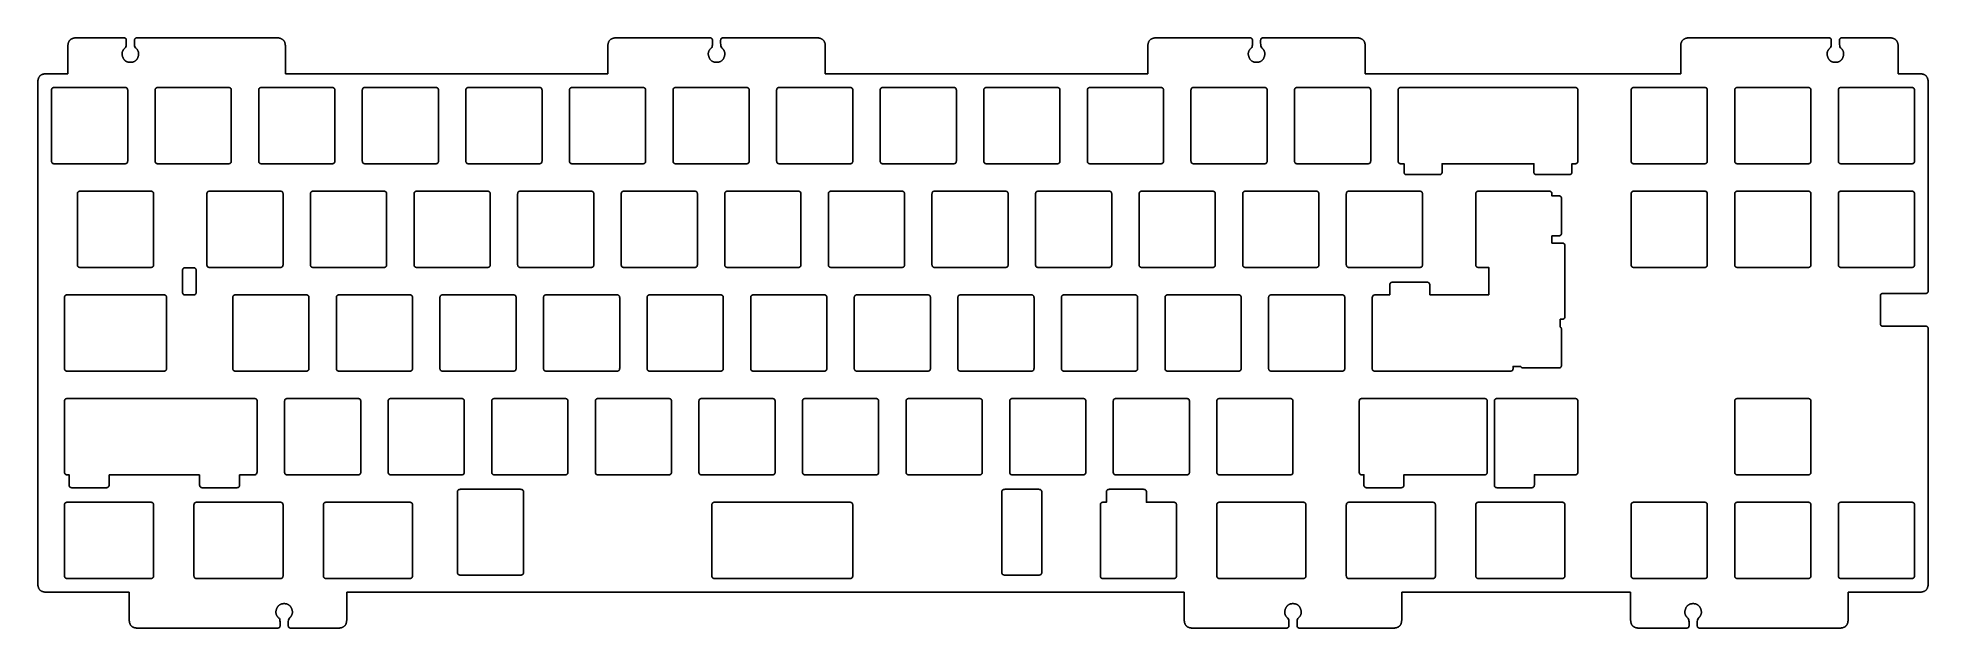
# Model space of a CAD drawing. Header units: millimetres. Extents: x 15 to 363, y 13 to 121.
import ezdxf

# ---------------------------------------------------------------- set-up
doc = ezdxf.new("R2010")
doc.units = ezdxf.units.MM
doc.layers.add('默认', color=7, linetype='Continuous', true_color=0x000000)

msp = doc.modelspace()

# ---------------------------------------------------------------- linework, layer by layer
at = {"layer": '默认', "color": 85, "true_color": 0x58ba48}
for p, q in [((20.42, 114.61, 1.5), (20.42, 119.61, 1.5)), ((60.42, 119.61, 1.5), (60.42, 114.61, 1.5)), ((119.72, 114.61, 1.5), (119.72, 119.61, 1.5)), ((159.72, 119.61, 1.5), (159.72, 114.61, 1.5)), ((219.03, 114.61, 1.5), (219.03, 119.61, 1.5)), ((259.03, 119.61, 1.5), (259.03, 114.61, 1.5)), ((317.03, 114.61, 1.5), (317.03, 119.61, 1.5)), ((357.03, 119.61, 1.5), (357.03, 114.61, 1.5)), ((16.49, 114.61, 1.5), (20.42, 114.61, 1.5)), ((60.42, 114.61, 1.5), (119.72, 114.61, 1.5)), ((159.72, 114.61, 1.5), (219.03, 114.61, 1.5)), ((259.03, 114.61, 1.5), (317.03, 114.61, 1.5)), ((357.03, 114.61, 1.5), (360.95, 114.61, 1.5)), ((91.57, 19.36, 1.5), (71.7, 19.36, 1.5)), ((71.7, 19.36, 1.5), (71.7, 14.36, 1.5)), ((104.71, 19.36, 1.5), (91.57, 19.36, 1.5)), ((191.68, 19.36, 1.5), (104.71, 19.36, 1.5)), ((200.03, 19.36, 1.5), (191.68, 19.36, 1.5)), ((210.93, 19.36, 1.5), (200.03, 19.36, 1.5)), ((223.66, 19.36, 1.5), (210.93, 19.36, 1.5)), ((225.73, 19.36, 1.5), (223.66, 19.36, 1.5)), ((225.73, 14.36, 1.5), (225.73, 19.36, 1.5)), ((307.82, 19.36, 1.5), (265.73, 19.36, 1.5)), ((265.73, 19.36, 1.5), (265.73, 14.36, 1.5))]:
    msp.add_line(p, q, dxfattribs=at)
at = {"layer": '默认', "color": 85, "true_color": 0x58ba48, "elevation": 1.5, "flags": 128}
for points in [[(42.92, 121.21), (45.52, 121.21)], [(126.12, 121.21), (128.72, 121.21)], [(150.72, 121.21), (153.32, 121.21)], [(225.43, 121.21), (228.03, 121.21)], [(250.03, 121.21), (252.63, 121.21)], [(331.84, 121.21), (334.44, 121.21)], [(297.62, 112.08), (284.62, 112.08), (278.57, 112.08), (265.57, 112.08)], [(265.57, 98.08), (266.15, 98.08), (266.15, 96.58)], [(273.15, 96.58), (273.15, 98.08), (278.57, 98.08), (284.62, 98.08), (290.03, 98.08), (290.03, 96.58)], [(297.03, 96.58), (297.03, 98.08), (297.62, 98.08)], [(294.58, 92.18), (293.35, 92.18), (293.35, 92.53)], [(295.23, 83.5), (293.35, 83.5), (293.35, 84.83), (294.58, 84.83)], [(279.85, 79.03), (281.73, 79.03), (281.73, 73.98)], [(294.88, 68.09), (294.88, 69.51), (295.23, 69.51)], [(286.21, 60.48), (286.21, 60.83), (287.6, 60.83)], [(20.3, 40.93), (20.65, 40.93), (20.65, 39.08)], [(258.42, 40.93), (258.77, 40.93), (258.77, 39.08)], [(266.12, 39.08), (266.12, 40.93), (280.95, 40.93)], [(290.12, 39.08), (290.12, 40.93), (297.61, 40.93)], [(46.6, 12.76), (49.2, 12.76)], [(234.73, 12.76), (232.13, 12.76)], [(256.73, 12.76), (259.33, 12.76)], [(330.32, 12.76), (332.92, 12.76)]]:
    msp.add_lwpolyline(points, dxfattribs=at)
at = {"layer": '默认', "color": 85, "true_color": 0x58ba48, "elevation": 1.5}
for points in [[(211.43, 37.73), (211.43, 35.88), (210.8, 35.88)], [(223.8, 35.88), (218.78, 35.88), (218.78, 37.73)], [(210.8, 21.88), (223.8, 21.88)]]:
    msp.add_lwpolyline(points, dxfattribs=at)
at = {"layer": '默认', "color": 85, "true_color": 0x58ba48}
for points, degree in [([(20.42, 119.61), (20.42, 121.21), (22.02, 121.21)], 2), ([(30.67, 121.21), (31.17, 121.21), (31.17, 120.71)], 2), ([(31.17, 120.71), (31.17, 120.54), (31.17, 120.37), (31.17, 120.21)], 3), ([(32.67, 120.71), (32.67, 121.21), (33.17, 121.21)], 2), ([(32.67, 120.21), (32.67, 120.37), (32.67, 120.54), (32.67, 120.71)], 3), ([(33.17, 121.21), (36.42, 121.21), (39.67, 121.21), (42.92, 121.21)], 3), ([(45.52, 121.21), (49.95, 121.21), (54.38, 121.21), (58.82, 121.21)], 3), ([(58.82, 121.21), (60.42, 121.21), (60.42, 119.61)], 2), ([(119.72, 119.61), (119.72, 121.21), (121.32, 121.21)], 2), ([(121.32, 121.21), (122.92, 121.21), (124.52, 121.21), (126.12, 121.21)], 3), ([(128.72, 121.21), (131.97, 121.21), (135.22, 121.21), (138.47, 121.21)], 3), ([(138.47, 121.21), (138.97, 121.21), (138.97, 120.71)], 2), ([(138.97, 120.71), (138.97, 120.54), (138.97, 120.37), (138.97, 120.21)], 3), ([(140.47, 120.71), (140.47, 121.21), (140.97, 121.21)], 2), ([(140.47, 120.21), (140.47, 120.37), (140.47, 120.54), (140.47, 120.71)], 3), ([(140.97, 121.21), (144.22, 121.21), (147.47, 121.21), (150.72, 121.21)], 3), ([(153.32, 121.21), (154.92, 121.21), (156.52, 121.21), (158.12, 121.21)], 3), ([(158.12, 121.21), (159.72, 121.21), (159.72, 119.61)], 2), ([(219.03, 119.61), (219.03, 121.21), (220.63, 121.21)], 2), ([(220.63, 121.21), (222.23, 121.21), (223.83, 121.21), (225.43, 121.21)], 3), ([(228.03, 121.21), (231.28, 121.21), (234.53, 121.21), (237.78, 121.21)], 3), ([(237.78, 121.21), (238.28, 121.21), (238.28, 120.71)], 2), ([(238.28, 120.71), (238.28, 120.54), (238.28, 120.37), (238.28, 120.21)], 3), ([(239.78, 120.71), (239.78, 121.21), (240.28, 121.21)], 2), ([(239.78, 120.21), (239.78, 120.37), (239.78, 120.54), (239.78, 120.71)], 3), ([(240.28, 121.21), (243.53, 121.21), (246.78, 121.21), (250.03, 121.21)], 3), ([(252.63, 121.21), (254.23, 121.21), (255.83, 121.21), (257.43, 121.21)], 3), ([(257.43, 121.21), (259.03, 121.21), (259.03, 119.61)], 2), ([(317.03, 119.61), (317.03, 121.21), (318.63, 121.21)], 2), ([(318.63, 121.21), (323.03, 121.21), (327.44, 121.21), (331.84, 121.21)], 3), ([(334.44, 121.21), (337.71, 121.21), (340.97, 121.21), (344.23, 121.21)], 3), ([(344.23, 121.21), (344.73, 121.21), (344.73, 120.71)], 2), ([(344.73, 120.71), (344.73, 120.54), (344.73, 120.37), (344.73, 120.21)], 3), ([(346.23, 120.71), (346.23, 121.21), (346.73, 121.21)], 2), ([(346.23, 120.21), (346.23, 120.37), (346.23, 120.54), (346.23, 120.71)], 3), ([(346.73, 121.21), (349.63, 121.21), (352.53, 121.21), (355.43, 121.21)], 3), ([(355.43, 121.21), (357.03, 121.21), (357.03, 119.61)], 2), ([(14.89, 113.01), (14.89, 114.61), (16.49, 114.61)], 2), ([(14.89, 20.96), (14.89, 51.64), (14.89, 82.32), (14.89, 113.01)], 3), ([(17.92, 112.08), (17.42, 112.08), (17.42, 111.58)], 2), ([(17.42, 111.58), (17.42, 105.08), (17.42, 98.58)], 2), ([(30.92, 112.08), (24.42, 112.08), (17.92, 112.08)], 2), ([(31.42, 111.58), (31.42, 112.08), (30.92, 112.08)], 2), ([(31.42, 98.58), (31.42, 105.08), (31.42, 111.58)], 2), ([(36.97, 112.08), (36.47, 112.08), (36.47, 111.58)], 2), ([(36.47, 111.58), (36.47, 105.08), (36.47, 98.58)], 2), ([(49.97, 112.08), (43.47, 112.08), (36.97, 112.08)], 2), ([(50.47, 111.58), (50.47, 112.08), (49.97, 112.08)], 2), ([(50.47, 98.58), (50.47, 105.08), (50.47, 111.58)], 2), ([(56.02, 112.08), (55.52, 112.08), (55.52, 111.58)], 2), ([(55.52, 111.58), (55.52, 105.08), (55.52, 98.58)], 2), ([(69.02, 112.08), (62.52, 112.08), (56.02, 112.08)], 2), ([(69.52, 111.58), (69.52, 112.08), (69.02, 112.08)], 2), ([(69.52, 98.58), (69.52, 105.08), (69.52, 111.58)], 2), ([(75.07, 112.08), (74.57, 112.08), (74.57, 111.58)], 2), ([(74.57, 111.58), (74.57, 105.08), (74.57, 98.58)], 2), ([(88.07, 112.08), (81.57, 112.08), (75.07, 112.08)], 2), ([(88.57, 111.58), (88.57, 112.08), (88.07, 112.08)], 2), ([(88.57, 98.58), (88.57, 105.08), (88.57, 111.58)], 2), ([(94.12, 112.08), (93.62, 112.08), (93.62, 111.58)], 2), ([(93.62, 111.58), (93.62, 105.08), (93.62, 98.58)], 2), ([(107.12, 112.08), (100.62, 112.08), (94.12, 112.08)], 2), ([(107.62, 111.58), (107.62, 112.08), (107.12, 112.08)], 2), ([(107.62, 98.58), (107.62, 105.08), (107.62, 111.58)], 2), ([(113.17, 112.08), (112.67, 112.08), (112.67, 111.58)], 2), ([(112.67, 111.58), (112.67, 105.08), (112.67, 98.58)], 2), ([(126.17, 112.08), (119.67, 112.08), (113.17, 112.08)], 2), ([(126.67, 111.58), (126.67, 112.08), (126.17, 112.08)], 2), ([(126.67, 98.58), (126.67, 105.08), (126.67, 111.58)], 2), ([(132.22, 112.08), (131.72, 112.08), (131.72, 111.58)], 2), ([(131.72, 111.58), (131.72, 105.08), (131.72, 98.58)], 2), ([(145.22, 112.08), (138.72, 112.08), (132.22, 112.08)], 2), ([(145.72, 111.58), (145.72, 112.08), (145.22, 112.08)], 2), ([(145.72, 98.58), (145.72, 105.08), (145.72, 111.58)], 2), ([(151.27, 112.08), (150.77, 112.08), (150.77, 111.58)], 2), ([(150.77, 111.58), (150.77, 105.08), (150.77, 98.58)], 2), ([(164.27, 112.08), (157.77, 112.08), (151.27, 112.08)], 2), ([(164.77, 111.58), (164.77, 112.08), (164.27, 112.08)], 2), ([(164.77, 98.58), (164.77, 105.08), (164.77, 111.58)], 2), ([(170.32, 112.08), (169.82, 112.08), (169.82, 111.58)], 2), ([(169.82, 111.58), (169.82, 105.08), (169.82, 98.58)], 2), ([(183.32, 112.08), (176.82, 112.08), (170.32, 112.08)], 2), ([(183.82, 111.58), (183.82, 112.08), (183.32, 112.08)], 2), ([(183.82, 98.58), (183.82, 105.08), (183.82, 111.58)], 2), ([(189.37, 112.08), (188.87, 112.08), (188.87, 111.58)], 2), ([(188.87, 111.58), (188.87, 105.08), (188.87, 98.58)], 2), ([(202.37, 112.08), (195.87, 112.08), (189.37, 112.08)], 2), ([(202.87, 111.58), (202.87, 112.08), (202.37, 112.08)], 2), ([(202.87, 98.58), (202.87, 105.08), (202.87, 111.58)], 2), ([(208.42, 112.08), (207.92, 112.08), (207.92, 111.58)], 2), ([(207.92, 111.58), (207.92, 105.08), (207.92, 98.58)], 2), ([(221.42, 112.08), (214.92, 112.08), (208.42, 112.08)], 2), ([(221.92, 111.58), (221.92, 112.08), (221.42, 112.08)], 2), ([(221.92, 98.58), (221.92, 105.08), (221.92, 111.58)], 2), ([(227.47, 112.08), (226.97, 112.08), (226.97, 111.58)], 2), ([(226.97, 111.58), (226.97, 105.08), (226.97, 98.58)], 2), ([(240.47, 112.08), (233.97, 112.08), (227.47, 112.08)], 2), ([(240.97, 111.58), (240.97, 112.08), (240.47, 112.08)], 2), ([(240.97, 98.58), (240.97, 105.08), (240.97, 111.58)], 2), ([(246.52, 112.08), (246.02, 112.08), (246.02, 111.58)], 2), ([(246.02, 111.58), (246.02, 105.08), (246.02, 98.58)], 2), ([(259.52, 112.08), (253.02, 112.08), (246.52, 112.08)], 2), ([(260.02, 111.58), (260.02, 112.08), (259.52, 112.08)], 2), ([(260.02, 98.58), (260.02, 105.08), (260.02, 111.58)], 2), ([(265.57, 112.08), (265.07, 112.08), (265.07, 111.58)], 2), ([(265.07, 111.58), (265.07, 105.08), (265.07, 98.58)], 2), ([(298.12, 111.58), (298.12, 112.08), (297.62, 112.08)], 2), ([(298.12, 98.58), (298.12, 105.08), (298.12, 111.58)], 2), ([(308.43, 112.08), (307.93, 112.08), (307.93, 111.58)], 2), ([(307.93, 111.58), (307.93, 105.08), (307.93, 98.58)], 2), ([(321.43, 112.08), (314.93, 112.08), (308.43, 112.08)], 2), ([(321.93, 111.58), (321.93, 112.08), (321.43, 112.08)], 2), ([(321.93, 98.58), (321.93, 105.08), (321.93, 111.58)], 2), ([(327.48, 112.08), (326.98, 112.08), (326.98, 111.58)], 2), ([(326.98, 111.58), (326.98, 105.08), (326.98, 98.58)], 2), ([(340.48, 112.08), (333.98, 112.08), (327.48, 112.08)], 2), ([(340.98, 111.58), (340.98, 112.08), (340.48, 112.08)], 2), ([(340.98, 98.58), (340.98, 105.08), (340.98, 111.58)], 2), ([(346.53, 112.08), (346.03, 112.08), (346.03, 111.58)], 2), ([(346.03, 111.58), (346.03, 105.08), (346.03, 98.58)], 2), ([(359.53, 112.08), (353.03, 112.08), (346.53, 112.08)], 2), ([(360.03, 111.58), (360.03, 112.08), (359.53, 112.08)], 2), ([(360.03, 98.58), (360.03, 105.08), (360.03, 111.58)], 2), ([(360.95, 114.61), (362.55, 114.61), (362.55, 113.01)], 2), ([(362.55, 113.01), (362.55, 100.25), (362.55, 87.5), (362.55, 74.74)], 3), ([(17.42, 98.58), (17.42, 98.08), (17.92, 98.08)], 2), ([(17.92, 98.08), (24.42, 98.08), (30.92, 98.08)], 2), ([(30.92, 98.08), (31.42, 98.08), (31.42, 98.58)], 2), ([(36.47, 98.58), (36.47, 98.08), (36.97, 98.08)], 2), ([(36.97, 98.08), (43.47, 98.08), (49.97, 98.08)], 2), ([(49.97, 98.08), (50.47, 98.08), (50.47, 98.58)], 2), ([(55.52, 98.58), (55.52, 98.08), (56.02, 98.08)], 2), ([(56.02, 98.08), (62.52, 98.08), (69.02, 98.08)], 2), ([(69.02, 98.08), (69.52, 98.08), (69.52, 98.58)], 2), ([(74.57, 98.58), (74.57, 98.08), (75.07, 98.08)], 2), ([(75.07, 98.08), (81.57, 98.08), (88.07, 98.08)], 2), ([(88.07, 98.08), (88.57, 98.08), (88.57, 98.58)], 2), ([(93.62, 98.58), (93.62, 98.08), (94.12, 98.08)], 2), ([(94.12, 98.08), (100.62, 98.08), (107.12, 98.08)], 2), ([(107.12, 98.08), (107.62, 98.08), (107.62, 98.58)], 2), ([(112.67, 98.58), (112.67, 98.08), (113.17, 98.08)], 2), ([(113.17, 98.08), (119.67, 98.08), (126.17, 98.08)], 2), ([(126.17, 98.08), (126.67, 98.08), (126.67, 98.58)], 2), ([(131.72, 98.58), (131.72, 98.08), (132.22, 98.08)], 2), ([(132.22, 98.08), (138.72, 98.08), (145.22, 98.08)], 2), ([(145.22, 98.08), (145.72, 98.08), (145.72, 98.58)], 2), ([(150.77, 98.58), (150.77, 98.08), (151.27, 98.08)], 2), ([(151.27, 98.08), (157.77, 98.08), (164.27, 98.08)], 2), ([(164.27, 98.08), (164.77, 98.08), (164.77, 98.58)], 2), ([(169.82, 98.58), (169.82, 98.08), (170.32, 98.08)], 2), ([(170.32, 98.08), (176.82, 98.08), (183.32, 98.08)], 2), ([(183.32, 98.08), (183.82, 98.08), (183.82, 98.58)], 2), ([(188.87, 98.58), (188.87, 98.08), (189.37, 98.08)], 2), ([(189.37, 98.08), (195.87, 98.08), (202.37, 98.08)], 2), ([(202.37, 98.08), (202.87, 98.08), (202.87, 98.58)], 2), ([(207.92, 98.58), (207.92, 98.08), (208.42, 98.08)], 2), ([(208.42, 98.08), (214.92, 98.08), (221.42, 98.08)], 2), ([(221.42, 98.08), (221.92, 98.08), (221.92, 98.58)], 2), ([(226.97, 98.58), (226.97, 98.08), (227.47, 98.08)], 2), ([(227.47, 98.08), (233.97, 98.08), (240.47, 98.08)], 2), ([(240.47, 98.08), (240.97, 98.08), (240.97, 98.58)], 2), ([(246.02, 98.58), (246.02, 98.08), (246.52, 98.08)], 2), ([(246.52, 98.08), (253.02, 98.08), (259.52, 98.08)], 2), ([(259.52, 98.08), (260.02, 98.08), (260.02, 98.58)], 2), ([(265.07, 98.58), (265.07, 98.08), (265.57, 98.08)], 2), ([(297.62, 98.08), (298.12, 98.08), (298.12, 98.58)], 2), ([(307.93, 98.58), (307.93, 98.08), (308.43, 98.08)], 2), ([(308.43, 98.08), (314.93, 98.08), (321.43, 98.08)], 2), ([(321.43, 98.08), (321.93, 98.08), (321.93, 98.58)], 2), ([(326.98, 98.58), (326.98, 98.08), (327.48, 98.08)], 2), ([(327.48, 98.08), (333.98, 98.08), (340.48, 98.08)], 2), ([(340.48, 98.08), (340.98, 98.08), (340.98, 98.58)], 2), ([(346.03, 98.58), (346.03, 98.08), (346.53, 98.08)], 2), ([(346.53, 98.08), (353.03, 98.08), (359.53, 98.08)], 2), ([(359.53, 98.08), (360.03, 98.08), (360.03, 98.58)], 2), ([(266.15, 96.58), (266.15, 96.08), (266.65, 96.08)], 2), ([(266.65, 96.08), (269.65, 96.08), (272.65, 96.08)], 2), ([(272.65, 96.08), (273.15, 96.08), (273.15, 96.58)], 2), ([(290.03, 96.58), (290.03, 96.08), (290.53, 96.08)], 2), ([(290.53, 96.08), (293.53, 96.08), (296.53, 96.08)], 2), ([(296.53, 96.08), (297.03, 96.08), (297.03, 96.58)], 2), ([(22.68, 93.03), (22.18, 93.03), (22.18, 92.53)], 2), ([(22.18, 92.53), (22.18, 86.03), (22.18, 79.53)], 2), ([(35.68, 93.03), (29.18, 93.03), (22.68, 93.03)], 2), ([(36.18, 92.53), (36.18, 93.03), (35.68, 93.03)], 2), ([(36.18, 79.53), (36.18, 86.03), (36.18, 92.53)], 2), ([(46.49, 93.03), (45.99, 93.03), (45.99, 92.53)], 2), ([(45.99, 92.53), (45.99, 86.03), (45.99, 79.53)], 2), ([(59.49, 93.03), (52.99, 93.03), (46.49, 93.03)], 2), ([(59.99, 92.53), (59.99, 93.03), (59.49, 93.03)], 2), ([(59.99, 79.53), (59.99, 86.03), (59.99, 92.53)], 2), ([(65.54, 93.03), (65.04, 93.03), (65.04, 92.53)], 2), ([(65.04, 92.53), (65.04, 86.03), (65.04, 79.53)], 2), ([(78.54, 93.03), (72.04, 93.03), (65.54, 93.03)], 2), ([(79.04, 92.53), (79.04, 93.03), (78.54, 93.03)], 2), ([(79.04, 79.53), (79.04, 86.03), (79.04, 92.53)], 2), ([(84.59, 93.03), (84.09, 93.03), (84.09, 92.53)], 2), ([(84.09, 92.53), (84.09, 86.03), (84.09, 79.53)], 2), ([(97.59, 93.03), (91.09, 93.03), (84.59, 93.03)], 2), ([(98.09, 92.53), (98.09, 93.03), (97.59, 93.03)], 2), ([(98.09, 79.53), (98.09, 86.03), (98.09, 92.53)], 2), ([(103.64, 93.03), (103.14, 93.03), (103.14, 92.53)], 2), ([(103.14, 92.53), (103.14, 86.03), (103.14, 79.53)], 2), ([(116.64, 93.03), (110.14, 93.03), (103.64, 93.03)], 2), ([(117.14, 92.53), (117.14, 93.03), (116.64, 93.03)], 2), ([(117.14, 79.53), (117.14, 86.03), (117.14, 92.53)], 2), ([(122.69, 93.03), (122.19, 93.03), (122.19, 92.53)], 2), ([(122.19, 92.53), (122.19, 86.03), (122.19, 79.53)], 2), ([(135.69, 93.03), (129.19, 93.03), (122.69, 93.03)], 2), ([(136.19, 92.53), (136.19, 93.03), (135.69, 93.03)], 2), ([(136.19, 79.53), (136.19, 86.03), (136.19, 92.53)], 2), ([(141.74, 93.03), (141.24, 93.03), (141.24, 92.53)], 2), ([(141.24, 92.53), (141.24, 86.03), (141.24, 79.53)], 2), ([(154.74, 93.03), (148.24, 93.03), (141.74, 93.03)], 2), ([(155.24, 92.53), (155.24, 93.03), (154.74, 93.03)], 2), ([(155.24, 79.53), (155.24, 86.03), (155.24, 92.53)], 2), ([(160.79, 93.03), (160.29, 93.03), (160.29, 92.53)], 2), ([(160.29, 92.53), (160.29, 86.03), (160.29, 79.53)], 2), ([(173.79, 93.03), (167.29, 93.03), (160.79, 93.03)], 2), ([(174.29, 92.53), (174.29, 93.03), (173.79, 93.03)], 2), ([(174.29, 79.53), (174.29, 86.03), (174.29, 92.53)], 2), ([(179.84, 93.03), (179.34, 93.03), (179.34, 92.53)], 2), ([(179.34, 92.53), (179.34, 86.03), (179.34, 79.53)], 2), ([(192.84, 93.03), (186.34, 93.03), (179.84, 93.03)], 2), ([(193.34, 92.53), (193.34, 93.03), (192.84, 93.03)], 2), ([(193.34, 79.53), (193.34, 86.03), (193.34, 92.53)], 2), ([(198.89, 93.03), (198.39, 93.03), (198.39, 92.53)], 2), ([(198.39, 92.53), (198.39, 86.03), (198.39, 79.53)], 2), ([(211.89, 93.03), (205.39, 93.03), (198.89, 93.03)], 2), ([(212.39, 92.53), (212.39, 93.03), (211.89, 93.03)], 2), ([(212.39, 79.53), (212.39, 86.03), (212.39, 92.53)], 2), ([(217.94, 93.03), (217.44, 93.03), (217.44, 92.53)], 2), ([(217.44, 92.53), (217.44, 86.03), (217.44, 79.53)], 2), ([(230.94, 93.03), (224.44, 93.03), (217.94, 93.03)], 2), ([(231.44, 92.53), (231.44, 93.03), (230.94, 93.03)], 2), ([(231.44, 79.53), (231.44, 86.03), (231.44, 92.53)], 2), ([(236.99, 93.03), (236.49, 93.03), (236.49, 92.53)], 2), ([(236.49, 92.53), (236.49, 86.03), (236.49, 79.53)], 2), ([(249.99, 93.03), (243.49, 93.03), (236.99, 93.03)], 2), ([(250.49, 92.53), (250.49, 93.03), (249.99, 93.03)], 2), ([(250.49, 79.53), (250.49, 86.03), (250.49, 92.53)], 2), ([(256.04, 93.03), (255.54, 93.03), (255.54, 92.53)], 2), ([(255.54, 92.53), (255.54, 86.03), (255.54, 79.53)], 2), ([(269.04, 93.03), (262.54, 93.03), (256.04, 93.03)], 2), ([(269.54, 92.53), (269.54, 93.03), (269.04, 93.03)], 2), ([(269.54, 79.53), (269.54, 86.03), (269.54, 92.53)], 2), ([(279.85, 93.03), (279.35, 93.03), (279.35, 92.53)], 2), ([(279.35, 92.53), (279.35, 88.2), (279.35, 83.86), (279.35, 79.53)], 3), ([(292.85, 93.03), (288.52, 93.03), (284.19, 93.03), (279.85, 93.03)], 3), ([(293.35, 92.53), (293.35, 93.03), (292.85, 93.03)], 2), ([(295.11, 91.65), (295.11, 92.18), (294.58, 92.18)], 2), ([(295.11, 85.35), (295.11, 87.45), (295.11, 89.55), (295.11, 91.65)], 3), ([(308.43, 93.03), (307.93, 93.03), (307.93, 92.53)], 2), ([(307.93, 92.53), (307.93, 86.03), (307.93, 79.53)], 2), ([(321.43, 93.03), (314.93, 93.03), (308.43, 93.03)], 2), ([(321.93, 92.53), (321.93, 93.03), (321.43, 93.03)], 2), ([(321.93, 79.53), (321.93, 86.03), (321.93, 92.53)], 2), ([(327.48, 93.03), (326.98, 93.03), (326.98, 92.53)], 2), ([(326.98, 92.53), (326.98, 86.03), (326.98, 79.53)], 2), ([(340.48, 93.03), (333.98, 93.03), (327.48, 93.03)], 2), ([(340.98, 92.53), (340.98, 93.03), (340.48, 93.03)], 2), ([(340.98, 79.53), (340.98, 86.03), (340.98, 92.53)], 2), ([(346.53, 93.03), (346.03, 93.03), (346.03, 92.53)], 2), ([(346.03, 92.53), (346.03, 86.03), (346.03, 79.53)], 2), ([(359.53, 93.03), (353.03, 93.03), (346.53, 93.03)], 2), ([(360.03, 92.53), (360.03, 93.03), (359.53, 93.03)], 2), ([(360.03, 79.53), (360.03, 86.03), (360.03, 92.53)], 2), ([(294.58, 84.83), (295.11, 84.83), (295.11, 85.35)], 2), ([(295.73, 83), (295.73, 83.5), (295.23, 83.5)], 2), ([(295.73, 70.01), (295.73, 74.34), (295.73, 78.67), (295.73, 83)], 3), ([(22.18, 79.53), (22.18, 79.03), (22.68, 79.03)], 2), ([(22.68, 79.03), (29.18, 79.03), (35.68, 79.03)], 2), ([(35.68, 79.03), (36.18, 79.03), (36.18, 79.53)], 2), ([(42.01, 78.97), (41.51, 78.97), (41.51, 78.47)], 2), ([(41.51, 78.47), (41.51, 76.47), (41.51, 74.47)], 2), ([(43.51, 78.97), (42.76, 78.97), (42.01, 78.97)], 2), ([(44.01, 78.47), (44.01, 78.97), (43.51, 78.97)], 2), ([(44.01, 74.47), (44.01, 76.47), (44.01, 78.47)], 2), ([(45.99, 79.53), (45.99, 79.03), (46.49, 79.03)], 2), ([(46.49, 79.03), (52.99, 79.03), (59.49, 79.03)], 2), ([(59.49, 79.03), (59.99, 79.03), (59.99, 79.53)], 2), ([(65.04, 79.53), (65.04, 79.03), (65.54, 79.03)], 2), ([(65.54, 79.03), (72.04, 79.03), (78.54, 79.03)], 2), ([(78.54, 79.03), (79.04, 79.03), (79.04, 79.53)], 2), ([(84.09, 79.53), (84.09, 79.03), (84.59, 79.03)], 2), ([(84.59, 79.03), (91.09, 79.03), (97.59, 79.03)], 2), ([(97.59, 79.03), (98.09, 79.03), (98.09, 79.53)], 2), ([(103.14, 79.53), (103.14, 79.03), (103.64, 79.03)], 2), ([(103.64, 79.03), (110.14, 79.03), (116.64, 79.03)], 2), ([(116.64, 79.03), (117.14, 79.03), (117.14, 79.53)], 2), ([(122.19, 79.53), (122.19, 79.03), (122.69, 79.03)], 2), ([(122.69, 79.03), (129.19, 79.03), (135.69, 79.03)], 2), ([(135.69, 79.03), (136.19, 79.03), (136.19, 79.53)], 2), ([(141.24, 79.53), (141.24, 79.03), (141.74, 79.03)], 2), ([(141.74, 79.03), (148.24, 79.03), (154.74, 79.03)], 2), ([(154.74, 79.03), (155.24, 79.03), (155.24, 79.53)], 2), ([(160.29, 79.53), (160.29, 79.03), (160.79, 79.03)], 2), ([(160.79, 79.03), (167.29, 79.03), (173.79, 79.03)], 2), ([(173.79, 79.03), (174.29, 79.03), (174.29, 79.53)], 2), ([(179.34, 79.53), (179.34, 79.03), (179.84, 79.03)], 2), ([(179.84, 79.03), (186.34, 79.03), (192.84, 79.03)], 2), ([(192.84, 79.03), (193.34, 79.03), (193.34, 79.53)], 2), ([(198.39, 79.53), (198.39, 79.03), (198.89, 79.03)], 2), ([(198.89, 79.03), (205.39, 79.03), (211.89, 79.03)], 2), ([(211.89, 79.03), (212.39, 79.03), (212.39, 79.53)], 2), ([(217.44, 79.53), (217.44, 79.03), (217.94, 79.03)], 2), ([(217.94, 79.03), (224.44, 79.03), (230.94, 79.03)], 2), ([(230.94, 79.03), (231.44, 79.03), (231.44, 79.53)], 2), ([(236.49, 79.53), (236.49, 79.03), (236.99, 79.03)], 2), ([(236.99, 79.03), (243.49, 79.03), (249.99, 79.03)], 2), ([(249.99, 79.03), (250.49, 79.03), (250.49, 79.53)], 2), ([(255.54, 79.53), (255.54, 79.03), (256.04, 79.03)], 2), ([(256.04, 79.03), (262.54, 79.03), (269.04, 79.03)], 2), ([(269.04, 79.03), (269.54, 79.03), (269.54, 79.53)], 2), ([(279.35, 79.53), (279.35, 79.03), (279.85, 79.03)], 2), ([(307.93, 79.53), (307.93, 79.03), (308.43, 79.03)], 2), ([(308.43, 79.03), (314.93, 79.03), (321.43, 79.03)], 2), ([(321.43, 79.03), (321.93, 79.03), (321.93, 79.53)], 2), ([(326.98, 79.53), (326.98, 79.03), (327.48, 79.03)], 2), ([(327.48, 79.03), (333.98, 79.03), (340.48, 79.03)], 2), ([(340.48, 79.03), (340.98, 79.03), (340.98, 79.53)], 2), ([(346.03, 79.53), (346.03, 79.03), (346.53, 79.03)], 2), ([(346.53, 79.03), (353.03, 79.03), (359.53, 79.03)], 2), ([(359.53, 79.03), (360.03, 79.03), (360.03, 79.53)], 2), ([(20.3, 73.98), (19.8, 73.98), (19.8, 73.48)], 2), ([(19.8, 73.48), (19.8, 66.98), (19.8, 60.48)], 2), ([(38.06, 73.98), (29.18, 73.98), (20.3, 73.98)], 2), ([(38.56, 73.48), (38.56, 73.98), (38.06, 73.98)], 2), ([(38.56, 60.48), (38.56, 66.98), (38.56, 73.48)], 2), ([(41.51, 74.47), (41.51, 73.97), (42.01, 73.97)], 2), ([(42.01, 73.97), (42.76, 73.97), (43.51, 73.97)], 2), ([(43.51, 73.97), (44.01, 73.97), (44.01, 74.47)], 2), ([(51.25, 73.98), (50.75, 73.98), (50.75, 73.48)], 2), ([(50.75, 73.48), (50.75, 66.98), (50.75, 60.48)], 2), ([(64.25, 73.98), (57.75, 73.98), (51.25, 73.98)], 2), ([(64.75, 73.48), (64.75, 73.98), (64.25, 73.98)], 2), ([(64.75, 60.48), (64.75, 66.98), (64.75, 73.48)], 2), ([(70.3, 73.98), (69.8, 73.98), (69.8, 73.48)], 2), ([(69.8, 73.48), (69.8, 66.98), (69.8, 60.48)], 2), ([(83.3, 73.98), (76.8, 73.98), (70.3, 73.98)], 2), ([(83.8, 73.48), (83.8, 73.98), (83.3, 73.98)], 2), ([(83.8, 60.48), (83.8, 66.98), (83.8, 73.48)], 2), ([(89.35, 73.98), (88.85, 73.98), (88.85, 73.48)], 2), ([(88.85, 73.48), (88.85, 66.98), (88.85, 60.48)], 2), ([(102.35, 73.98), (95.85, 73.98), (89.35, 73.98)], 2), ([(102.85, 73.48), (102.85, 73.98), (102.35, 73.98)], 2), ([(102.85, 60.48), (102.85, 66.98), (102.85, 73.48)], 2), ([(108.4, 73.98), (107.9, 73.98), (107.9, 73.48)], 2), ([(107.9, 73.48), (107.9, 66.98), (107.9, 60.48)], 2), ([(121.4, 73.98), (114.9, 73.98), (108.4, 73.98)], 2), ([(121.9, 73.48), (121.9, 73.98), (121.4, 73.98)], 2), ([(121.9, 60.48), (121.9, 66.98), (121.9, 73.48)], 2), ([(127.45, 73.98), (126.95, 73.98), (126.95, 73.48)], 2), ([(126.95, 73.48), (126.95, 66.98), (126.95, 60.48)], 2), ([(140.45, 73.98), (133.95, 73.98), (127.45, 73.98)], 2), ([(140.95, 73.48), (140.95, 73.98), (140.45, 73.98)], 2), ([(140.95, 60.48), (140.95, 66.98), (140.95, 73.48)], 2), ([(146.5, 73.98), (146, 73.98), (146, 73.48)], 2), ([(146, 73.48), (146, 66.98), (146, 60.48)], 2), ([(159.5, 73.98), (153, 73.98), (146.5, 73.98)], 2), ([(160, 73.48), (160, 73.98), (159.5, 73.98)], 2), ([(160, 60.48), (160, 66.98), (160, 73.48)], 2), ([(165.55, 73.98), (165.05, 73.98), (165.05, 73.48)], 2), ([(165.05, 73.48), (165.05, 66.98), (165.05, 60.48)], 2), ([(178.55, 73.98), (172.05, 73.98), (165.55, 73.98)], 2), ([(179.05, 73.48), (179.05, 73.98), (178.55, 73.98)], 2), ([(179.05, 60.48), (179.05, 66.98), (179.05, 73.48)], 2), ([(184.6, 73.98), (184.1, 73.98), (184.1, 73.48)], 2), ([(184.1, 73.48), (184.1, 66.98), (184.1, 60.48)], 2), ([(197.6, 73.98), (191.1, 73.98), (184.6, 73.98)], 2), ([(198.1, 73.48), (198.1, 73.98), (197.6, 73.98)], 2), ([(198.1, 60.48), (198.1, 66.98), (198.1, 73.48)], 2), ([(203.65, 73.98), (203.15, 73.98), (203.15, 73.48)], 2), ([(203.15, 73.48), (203.15, 66.98), (203.15, 60.48)], 2), ([(216.65, 73.98), (210.15, 73.98), (203.65, 73.98)], 2), ([(217.15, 73.48), (217.15, 73.98), (216.65, 73.98)], 2), ([(217.15, 60.48), (217.15, 66.98), (217.15, 73.48)], 2), ([(222.7, 73.98), (222.2, 73.98), (222.2, 73.48)], 2), ([(222.2, 73.48), (222.2, 66.98), (222.2, 60.48)], 2), ([(235.7, 73.98), (229.2, 73.98), (222.7, 73.98)], 2), ([(236.2, 73.48), (236.2, 73.98), (235.7, 73.98)], 2), ([(236.2, 60.48), (236.2, 66.98), (236.2, 73.48)], 2), ([(241.75, 73.98), (241.25, 73.98), (241.25, 73.48)], 2), ([(241.25, 73.48), (241.25, 66.98), (241.25, 60.48)], 2), ([(254.75, 73.98), (248.25, 73.98), (241.75, 73.98)], 2), ([(255.25, 73.48), (255.25, 73.98), (254.75, 73.98)], 2), ([(255.25, 60.48), (255.25, 66.98), (255.25, 73.48)], 2), ([(260.3, 73.48), (260.3, 69.15), (260.3, 64.81), (260.3, 60.48)], 3), ([(264.06, 76.31), (263.53, 76.31), (263.53, 75.78)], 2), ([(263.53, 75.78), (263.53, 75.18), (263.53, 74.58), (263.53, 73.98)], 3), ([(270.36, 76.31), (268.26, 76.31), (266.16, 76.31), (264.06, 76.31)], 3), ([(270.88, 75.78), (270.88, 76.31), (270.36, 76.31)], 2), ([(270.88, 73.98), (270.88, 74.58), (270.88, 75.18), (270.88, 75.78)], 3), ([(281.73, 73.98), (278.91, 73.98), (275.29, 73.98), (270.88, 73.98)], 3), ([(354.25, 74.24), (353.75, 74.24), (353.75, 73.74)], 2), ([(353.75, 73.74), (353.75, 72.08), (353.75, 70.41), (353.75, 68.74)], 3), ([(362.05, 74.24), (360.03, 74.24), (357.43, 74.24), (354.25, 74.24)], 3), ([(362.55, 74.74), (362.55, 74.24), (362.05, 74.24)], 2), ([(295.23, 69.51), (295.73, 69.51), (295.73, 70.01)], 2), ([(295.11, 67.66), (295.11, 67.93), (294.88, 68.09)], 2), ([(295.11, 61.06), (295.11, 63.26), (295.11, 65.46), (295.11, 67.66)], 3), ([(353.75, 68.74), (353.75, 68.24), (354.25, 68.24)], 2), ([(354.25, 68.24), (357.43, 68.24), (360.03, 68.24), (362.05, 68.24)], 3), ([(362.05, 68.24), (362.55, 68.24), (362.55, 67.74)], 2), ([(362.55, 67.74), (362.55, 52.15), (362.55, 36.55), (362.55, 20.96)], 3), ([(19.8, 60.48), (19.8, 59.98), (20.3, 59.98)], 2), ([(20.3, 59.98), (29.18, 59.98), (38.06, 59.98)], 2), ([(38.06, 59.98), (38.56, 59.98), (38.56, 60.48)], 2), ([(50.75, 60.48), (50.75, 59.98), (51.25, 59.98)], 2), ([(51.25, 59.98), (57.75, 59.98), (64.25, 59.98)], 2), ([(64.25, 59.98), (64.75, 59.98), (64.75, 60.48)], 2), ([(69.8, 60.48), (69.8, 59.98), (70.3, 59.98)], 2), ([(70.3, 59.98), (76.8, 59.98), (83.3, 59.98)], 2), ([(83.3, 59.98), (83.8, 59.98), (83.8, 60.48)], 2), ([(88.85, 60.48), (88.85, 59.98), (89.35, 59.98)], 2), ([(89.35, 59.98), (95.85, 59.98), (102.35, 59.98)], 2), ([(102.35, 59.98), (102.85, 59.98), (102.85, 60.48)], 2), ([(107.9, 60.48), (107.9, 59.98), (108.4, 59.98)], 2), ([(108.4, 59.98), (114.9, 59.98), (121.4, 59.98)], 2), ([(121.4, 59.98), (121.9, 59.98), (121.9, 60.48)], 2), ([(126.95, 60.48), (126.95, 59.98), (127.45, 59.98)], 2), ([(127.45, 59.98), (133.95, 59.98), (140.45, 59.98)], 2), ([(140.45, 59.98), (140.95, 59.98), (140.95, 60.48)], 2), ([(146, 60.48), (146, 59.98), (146.5, 59.98)], 2), ([(146.5, 59.98), (153, 59.98), (159.5, 59.98)], 2), ([(159.5, 59.98), (160, 59.98), (160, 60.48)], 2), ([(165.05, 60.48), (165.05, 59.98), (165.55, 59.98)], 2), ([(165.55, 59.98), (172.05, 59.98), (178.55, 59.98)], 2), ([(178.55, 59.98), (179.05, 59.98), (179.05, 60.48)], 2), ([(184.1, 60.48), (184.1, 59.98), (184.6, 59.98)], 2), ([(184.6, 59.98), (191.1, 59.98), (197.6, 59.98)], 2), ([(197.6, 59.98), (198.1, 59.98), (198.1, 60.48)], 2), ([(203.15, 60.48), (203.15, 59.98), (203.65, 59.98)], 2), ([(203.65, 59.98), (210.15, 59.98), (216.65, 59.98)], 2), ([(216.65, 59.98), (217.15, 59.98), (217.15, 60.48)], 2), ([(222.2, 60.48), (222.2, 59.98), (222.7, 59.98)], 2), ([(222.7, 59.98), (229.2, 59.98), (235.7, 59.98)], 2), ([(235.7, 59.98), (236.2, 59.98), (236.2, 60.48)], 2), ([(241.25, 60.48), (241.25, 59.98), (241.75, 59.98)], 2), ([(241.75, 59.98), (248.25, 59.98), (254.75, 59.98)], 2), ([(254.75, 59.98), (255.25, 59.98), (255.25, 60.48)], 2), ([(260.3, 60.48), (260.3, 59.98), (260.8, 59.98)], 2), ([(260.8, 59.98), (273.07, 59.98), (281.37, 59.98), (285.71, 59.98)], 3), ([(285.71, 59.98), (286.21, 59.98), (286.21, 60.48)], 2), ([(287.6, 60.83), (287.74, 60.56), (288.06, 60.56)], 2), ([(288.06, 60.56), (290.24, 60.56), (292.42, 60.56), (294.61, 60.56)], 3), ([(294.61, 60.56), (295.11, 60.56), (295.11, 61.06)], 2), ([(20.3, 54.93), (19.8, 54.93), (19.8, 54.43)], 2), ([(19.8, 54.43), (19.8, 50.1), (19.8, 45.76), (19.8, 41.43)], 3), ([(54.73, 54.93), (42.46, 54.93), (30.98, 54.93), (20.3, 54.93)], 3), ([(55.23, 54.43), (55.23, 54.93), (54.73, 54.93)], 2), ([(55.23, 41.43), (55.23, 45.76), (55.23, 50.1), (55.23, 54.43)], 3), ([(60.78, 54.93), (60.28, 54.93), (60.28, 54.43)], 2), ([(60.28, 54.43), (60.28, 47.93), (60.28, 41.43)], 2), ([(73.78, 54.93), (67.28, 54.93), (60.78, 54.93)], 2), ([(74.28, 54.43), (74.28, 54.93), (73.78, 54.93)], 2), ([(74.28, 41.43), (74.28, 47.93), (74.28, 54.43)], 2), ([(79.83, 54.93), (79.33, 54.93), (79.33, 54.43)], 2), ([(79.33, 54.43), (79.33, 47.93), (79.33, 41.43)], 2), ([(92.83, 54.93), (86.33, 54.93), (79.83, 54.93)], 2), ([(93.33, 54.43), (93.33, 54.93), (92.83, 54.93)], 2), ([(93.33, 41.43), (93.33, 47.93), (93.33, 54.43)], 2), ([(98.88, 54.93), (98.38, 54.93), (98.38, 54.43)], 2), ([(98.38, 54.43), (98.38, 47.93), (98.38, 41.43)], 2), ([(111.88, 54.93), (105.38, 54.93), (98.88, 54.93)], 2), ([(112.38, 54.43), (112.38, 54.93), (111.88, 54.93)], 2), ([(112.38, 41.43), (112.38, 47.93), (112.38, 54.43)], 2), ([(117.93, 54.93), (117.43, 54.93), (117.43, 54.43)], 2), ([(117.43, 54.43), (117.43, 47.93), (117.43, 41.43)], 2), ([(130.93, 54.93), (124.43, 54.93), (117.93, 54.93)], 2), ([(131.43, 54.43), (131.43, 54.93), (130.93, 54.93)], 2), ([(131.43, 41.43), (131.43, 47.93), (131.43, 54.43)], 2), ([(136.98, 54.93), (136.48, 54.93), (136.48, 54.43)], 2), ([(136.48, 54.43), (136.48, 47.93), (136.48, 41.43)], 2), ([(149.98, 54.93), (143.48, 54.93), (136.98, 54.93)], 2), ([(150.48, 54.43), (150.48, 54.93), (149.98, 54.93)], 2), ([(150.48, 41.43), (150.48, 47.93), (150.48, 54.43)], 2), ([(156.03, 54.93), (155.53, 54.93), (155.53, 54.43)], 2), ([(155.53, 54.43), (155.53, 47.93), (155.53, 41.43)], 2), ([(169.03, 54.93), (162.53, 54.93), (156.03, 54.93)], 2), ([(169.53, 54.43), (169.53, 54.93), (169.03, 54.93)], 2), ([(169.53, 41.43), (169.53, 47.93), (169.53, 54.43)], 2), ([(175.08, 54.93), (174.58, 54.93), (174.58, 54.43)], 2), ([(174.58, 54.43), (174.58, 47.93), (174.58, 41.43)], 2), ([(188.08, 54.93), (181.58, 54.93), (175.08, 54.93)], 2), ([(188.58, 54.43), (188.58, 54.93), (188.08, 54.93)], 2), ([(188.58, 41.43), (188.58, 47.93), (188.58, 54.43)], 2), ([(194.13, 54.93), (193.63, 54.93), (193.63, 54.43)], 2), ([(193.63, 54.43), (193.63, 47.93), (193.63, 41.43)], 2), ([(207.13, 54.93), (200.63, 54.93), (194.13, 54.93)], 2), ([(207.63, 54.43), (207.63, 54.93), (207.13, 54.93)], 2), ([(207.63, 41.43), (207.63, 47.93), (207.63, 54.43)], 2), ([(213.18, 54.93), (212.68, 54.93), (212.68, 54.43)], 2), ([(212.68, 54.43), (212.68, 47.93), (212.68, 41.43)], 2), ([(226.18, 54.93), (219.68, 54.93), (213.18, 54.93)], 2), ([(226.68, 54.43), (226.68, 54.93), (226.18, 54.93)], 2), ([(226.68, 41.43), (226.68, 47.93), (226.68, 54.43)], 2), ([(232.23, 54.93), (231.73, 54.93), (231.73, 54.43)], 2), ([(231.73, 54.43), (231.73, 47.93), (231.73, 41.43)], 2), ([(245.23, 54.93), (238.73, 54.93), (232.23, 54.93)], 2), ([(245.73, 54.43), (245.73, 54.93), (245.23, 54.93)], 2), ([(245.73, 41.43), (245.73, 47.93), (245.73, 54.43)], 2), ([(258.42, 54.93), (257.92, 54.93), (257.92, 54.43)], 2), ([(257.92, 54.43), (257.92, 47.93), (257.92, 41.43)], 2), ([(280.95, 54.93), (269.68, 54.93), (258.42, 54.93)], 2), ([(281.45, 54.43), (281.45, 54.93), (280.95, 54.93)], 2), ([(281.45, 41.43), (281.45, 47.93), (281.45, 54.43)], 2), ([(283.27, 54.93), (282.77, 54.93), (282.77, 54.43)], 2), ([(282.77, 54.43), (282.77, 46.76), (282.77, 39.08)], 2), ([(297.61, 54.93), (290.44, 54.93), (283.27, 54.93)], 2), ([(298.11, 54.43), (298.11, 54.93), (297.61, 54.93)], 2), ([(298.11, 41.43), (298.11, 47.93), (298.11, 54.43)], 2), ([(327.48, 54.93), (326.98, 54.93), (326.98, 54.43)], 2), ([(326.98, 54.43), (326.98, 47.93), (326.98, 41.43)], 2), ([(340.48, 54.93), (333.98, 54.93), (327.48, 54.93)], 2), ([(340.98, 54.43), (340.98, 54.93), (340.48, 54.93)], 2), ([(340.98, 41.43), (340.98, 47.93), (340.98, 54.43)], 2), ([(19.8, 41.43), (19.8, 40.93), (20.3, 40.93)], 2), ([(20.65, 39.08), (20.65, 38.56), (21.17, 38.56)], 2), ([(21.17, 38.56), (23.27, 38.56), (25.37, 38.56), (27.47, 38.56)], 3), ([(27.47, 38.56), (28, 38.56), (28, 39.08)], 2), ([(28, 39.08), (28, 39.7), (28, 40.31), (28, 40.93)], 3), ([(28, 40.93), (33.36, 40.93), (38.91, 40.93), (44.65, 40.93)], 3), ([(44.65, 40.93), (44.65, 40.31), (44.65, 39.7), (44.65, 39.08)], 3), ([(44.65, 39.08), (44.65, 38.56), (45.17, 38.56)], 2), ([(45.17, 38.56), (47.27, 38.56), (49.37, 38.56), (51.47, 38.56)], 3), ([(51.47, 38.56), (52, 38.56), (52, 39.08)], 2), ([(52, 39.08), (52, 39.7), (52, 40.31), (52, 40.93)], 3), ([(60.28, 41.43), (60.28, 40.93), (60.78, 40.93)], 2), ([(60.78, 40.93), (67.28, 40.93), (73.78, 40.93)], 2), ([(73.78, 40.93), (74.28, 40.93), (74.28, 41.43)], 2), ([(79.33, 41.43), (79.33, 40.93), (79.83, 40.93)], 2), ([(79.83, 40.93), (86.33, 40.93), (92.83, 40.93)], 2), ([(92.59, 38.26), (92.07, 38.26), (92.07, 37.73)], 2), ([(103.69, 38.26), (98.14, 38.26), (92.59, 38.26)], 2), ([(92.83, 40.93), (93.33, 40.93), (93.33, 41.43)], 2), ([(98.38, 41.43), (98.38, 40.93), (98.88, 40.93)], 2), ([(98.88, 40.93), (105.38, 40.93), (111.88, 40.93)], 2), ([(104.22, 37.73), (104.22, 38.26), (103.69, 38.26)], 2), ([(111.88, 40.93), (112.38, 40.93), (112.38, 41.43)], 2), ([(117.43, 41.43), (117.43, 40.93), (117.93, 40.93)], 2), ([(117.93, 40.93), (124.43, 40.93), (130.93, 40.93)], 2), ([(130.93, 40.93), (131.43, 40.93), (131.43, 41.43)], 2), ([(136.48, 41.43), (136.48, 40.93), (136.98, 40.93)], 2), ([(136.98, 40.93), (143.48, 40.93), (149.98, 40.93)], 2), ([(149.98, 40.93), (150.48, 40.93), (150.48, 41.43)], 2), ([(155.53, 41.43), (155.53, 40.93), (156.03, 40.93)], 2), ([(156.03, 40.93), (162.53, 40.93), (169.03, 40.93)], 2), ([(169.03, 40.93), (169.53, 40.93), (169.53, 41.43)], 2), ([(174.58, 41.43), (174.58, 40.93), (175.08, 40.93)], 2), ([(175.08, 40.93), (181.58, 40.93), (188.08, 40.93)], 2), ([(188.08, 40.93), (188.58, 40.93), (188.58, 41.43)], 2), ([(192.71, 38.26), (192.18, 38.26), (192.18, 37.73)], 2), ([(199.01, 38.26), (195.86, 38.26), (192.71, 38.26)], 2), ([(193.63, 41.43), (193.63, 40.93), (194.13, 40.93)], 2), ([(194.13, 40.93), (200.63, 40.93), (207.13, 40.93)], 2), ([(199.53, 37.73), (199.53, 38.26), (199.01, 38.26)], 2), ([(207.13, 40.93), (207.63, 40.93), (207.63, 41.43)], 2), ([(211.95, 38.26), (211.43, 38.26), (211.43, 37.73)], 2), ([(218.25, 38.26), (215.1, 38.26), (211.95, 38.26)], 2), ([(212.68, 41.43), (212.68, 40.93), (213.18, 40.93)], 2), ([(213.18, 40.93), (219.68, 40.93), (226.18, 40.93)], 2), ([(218.78, 37.73), (218.78, 38.26), (218.25, 38.26)], 2), ([(226.18, 40.93), (226.68, 40.93), (226.68, 41.43)], 2), ([(231.73, 41.43), (231.73, 40.93), (232.23, 40.93)], 2), ([(232.23, 40.93), (238.73, 40.93), (245.23, 40.93)], 2), ([(245.23, 40.93), (245.73, 40.93), (245.73, 41.43)], 2), ([(257.92, 41.43), (257.92, 40.93), (258.42, 40.93)], 2), ([(258.77, 39.08), (258.77, 38.56), (259.3, 38.56)], 2), ([(259.3, 38.56), (262.45, 38.56), (265.6, 38.56)], 2), ([(265.6, 38.56), (266.12, 38.56), (266.12, 39.08)], 2), ([(280.95, 40.93), (281.45, 40.93), (281.45, 41.43)], 2), ([(282.77, 39.08), (282.77, 38.56), (283.3, 38.56)], 2), ([(283.3, 38.56), (286.45, 38.56), (289.6, 38.56)], 2), ([(289.6, 38.56), (290.12, 38.56), (290.12, 39.08)], 2), ([(297.61, 40.93), (298.11, 40.93), (298.11, 41.43)], 2), ([(326.98, 41.43), (326.98, 40.93), (327.48, 40.93)], 2), ([(327.48, 40.93), (333.98, 40.93), (340.48, 40.93)], 2), ([(340.48, 40.93), (340.98, 40.93), (340.98, 41.43)], 2), ([(20.3, 35.88), (19.8, 35.88), (19.8, 35.38)], 2), ([(19.8, 35.38), (19.8, 28.88), (19.8, 22.38)], 2), ([(35.68, 35.88), (27.99, 35.88), (20.3, 35.88)], 2), ([(36.18, 35.38), (36.18, 35.88), (35.68, 35.88)], 2), ([(36.18, 22.38), (36.18, 28.88), (36.18, 35.38)], 2), ([(44.11, 35.88), (43.61, 35.88), (43.61, 35.38)], 2), ([(43.61, 35.38), (43.61, 28.88), (43.61, 22.38)], 2), ([(59.49, 35.88), (51.8, 35.88), (44.11, 35.88)], 2), ([(59.99, 35.38), (59.99, 35.88), (59.49, 35.88)], 2), ([(59.99, 22.38), (59.99, 28.88), (59.99, 35.38)], 2), ([(67.92, 35.88), (67.42, 35.88), (67.42, 35.38)], 2), ([(67.42, 35.38), (67.42, 28.88), (67.42, 22.38)], 2), ([(83.3, 35.88), (75.61, 35.88), (67.92, 35.88)], 2), ([(83.8, 35.38), (83.8, 35.88), (83.3, 35.88)], 2), ([(83.8, 22.38), (83.8, 28.88), (83.8, 35.38)], 2), ([(92.07, 37.73), (92.07, 30.38), (92.07, 23.03)], 2), ([(104.22, 23.03), (104.22, 30.38), (104.22, 37.73)], 2), ([(139.36, 35.88), (138.86, 35.88), (138.86, 35.38)], 2), ([(138.86, 35.38), (138.86, 28.88), (138.86, 22.38)], 2), ([(164.26, 35.88), (151.81, 35.88), (139.36, 35.88)], 2), ([(164.76, 35.38), (164.76, 35.88), (164.26, 35.88)], 2), ([(164.76, 22.38), (164.76, 28.88), (164.76, 35.38)], 2), ([(192.18, 37.73), (192.18, 30.38), (192.18, 23.03)], 2), ([(199.53, 23.03), (199.53, 30.38), (199.53, 37.73)], 2), ([(210.8, 35.88), (210.3, 35.88), (210.3, 35.38)], 2), ([(210.3, 35.38), (210.3, 28.88), (210.3, 22.38)], 2), ([(224.3, 35.38), (224.3, 35.88), (223.8, 35.88)], 2), ([(224.3, 22.38), (224.3, 28.88), (224.3, 35.38)], 2), ([(232.23, 35.88), (231.73, 35.88), (231.73, 35.38)], 2), ([(231.73, 35.38), (231.73, 28.88), (231.73, 22.38)], 2), ([(247.61, 35.88), (239.92, 35.88), (232.23, 35.88)], 2), ([(248.11, 35.38), (248.11, 35.88), (247.61, 35.88)], 2), ([(248.11, 22.38), (248.11, 28.88), (248.11, 35.38)], 2), ([(256.04, 35.88), (255.54, 35.88), (255.54, 35.38)], 2), ([(255.54, 35.38), (255.54, 28.88), (255.54, 22.38)], 2), ([(271.42, 35.88), (263.73, 35.88), (256.04, 35.88)], 2), ([(271.92, 35.38), (271.92, 35.88), (271.42, 35.88)], 2), ([(271.92, 22.38), (271.92, 28.88), (271.92, 35.38)], 2), ([(279.85, 35.88), (279.35, 35.88), (279.35, 35.38)], 2), ([(279.35, 35.38), (279.35, 28.88), (279.35, 22.38)], 2), ([(295.23, 35.88), (287.54, 35.88), (279.85, 35.88)], 2), ([(295.73, 35.38), (295.73, 35.88), (295.23, 35.88)], 2), ([(295.73, 22.38), (295.73, 28.88), (295.73, 35.38)], 2), ([(308.43, 35.88), (307.93, 35.88), (307.93, 35.38)], 2), ([(307.93, 35.38), (307.93, 28.88), (307.93, 22.38)], 2), ([(321.43, 35.88), (314.93, 35.88), (308.43, 35.88)], 2), ([(321.93, 35.38), (321.93, 35.88), (321.43, 35.88)], 2), ([(321.93, 22.38), (321.93, 28.88), (321.93, 35.38)], 2), ([(327.48, 35.88), (326.98, 35.88), (326.98, 35.38)], 2), ([(326.98, 35.38), (326.98, 28.88), (326.98, 22.38)], 2), ([(340.48, 35.88), (333.98, 35.88), (327.48, 35.88)], 2), ([(340.98, 35.38), (340.98, 35.88), (340.48, 35.88)], 2), ([(340.98, 22.38), (340.98, 28.88), (340.98, 35.38)], 2), ([(346.53, 35.88), (346.03, 35.88), (346.03, 35.38)], 2), ([(346.03, 35.38), (346.03, 28.88), (346.03, 22.38)], 2), ([(359.53, 35.88), (353.03, 35.88), (346.53, 35.88)], 2), ([(360.03, 35.38), (360.03, 35.88), (359.53, 35.88)], 2), ([(360.03, 22.38), (360.03, 28.88), (360.03, 35.38)], 2), ([(16.49, 19.36), (14.89, 19.36), (14.89, 20.96)], 2), ([(19.8, 22.38), (19.8, 21.88), (20.3, 21.88)], 2), ([(20.3, 21.88), (27.99, 21.88), (35.68, 21.88)], 2), ([(35.68, 21.88), (36.18, 21.88), (36.18, 22.38)], 2), ([(43.61, 22.38), (43.61, 21.88), (44.11, 21.88)], 2), ([(44.11, 21.88), (51.8, 21.88), (59.49, 21.88)], 2), ([(59.49, 21.88), (59.99, 21.88), (59.99, 22.38)], 2), ([(67.42, 22.38), (67.42, 21.88), (67.92, 21.88)], 2), ([(67.92, 21.88), (75.61, 21.88), (83.3, 21.88)], 2), ([(83.3, 21.88), (83.8, 21.88), (83.8, 22.38)], 2), ([(92.07, 23.03), (92.07, 22.51), (92.59, 22.51)], 2), ([(92.59, 22.51), (98.14, 22.51), (103.69, 22.51)], 2), ([(103.69, 22.51), (104.22, 22.51), (104.22, 23.03)], 2), ([(138.86, 22.38), (138.86, 21.88), (139.36, 21.88)], 2), ([(139.36, 21.88), (151.81, 21.88), (164.26, 21.88)], 2), ([(164.26, 21.88), (164.76, 21.88), (164.76, 22.38)], 2), ([(192.18, 23.03), (192.18, 22.51), (192.71, 22.51)], 2), ([(192.71, 22.51), (195.86, 22.51), (199.01, 22.51)], 2), ([(199.01, 22.51), (199.53, 22.51), (199.53, 23.03)], 2), ([(210.3, 22.38), (210.3, 21.88), (210.8, 21.88)], 2), ([(223.8, 21.88), (224.3, 21.88), (224.3, 22.38)], 2), ([(231.73, 22.38), (231.73, 21.88), (232.23, 21.88)], 2), ([(232.23, 21.88), (239.92, 21.88), (247.61, 21.88)], 2), ([(247.61, 21.88), (248.11, 21.88), (248.11, 22.38)], 2), ([(255.54, 22.38), (255.54, 21.88), (256.04, 21.88)], 2), ([(256.04, 21.88), (263.73, 21.88), (271.42, 21.88)], 2), ([(271.42, 21.88), (271.92, 21.88), (271.92, 22.38)], 2), ([(279.35, 22.38), (279.35, 21.88), (279.85, 21.88)], 2), ([(279.85, 21.88), (287.54, 21.88), (295.23, 21.88)], 2), ([(295.23, 21.88), (295.73, 21.88), (295.73, 22.38)], 2), ([(307.93, 22.38), (307.93, 21.88), (308.43, 21.88)], 2), ([(308.43, 21.88), (314.93, 21.88), (321.43, 21.88)], 2), ([(321.43, 21.88), (321.93, 21.88), (321.93, 22.38)], 2), ([(326.98, 22.38), (326.98, 21.88), (327.48, 21.88)], 2), ([(327.48, 21.88), (333.98, 21.88), (340.48, 21.88)], 2), ([(340.48, 21.88), (340.98, 21.88), (340.98, 22.38)], 2), ([(346.03, 22.38), (346.03, 21.88), (346.53, 21.88)], 2), ([(346.53, 21.88), (353.03, 21.88), (359.53, 21.88)], 2), ([(359.53, 21.88), (360.03, 21.88), (360.03, 22.38)], 2), ([(362.55, 20.96), (362.55, 19.36), (360.95, 19.36)], 2), ([(31.7, 19.36), (26.63, 19.36), (21.56, 19.36), (16.49, 19.36)], 3), ([(31.7, 14.36), (31.7, 15.71), (31.7, 17.38), (31.7, 19.36)], 3), ([(307.82, 14.36), (307.82, 15.81), (307.82, 17.47), (307.82, 19.36)], 3), ([(360.95, 19.36), (356.57, 19.36), (352.2, 19.36), (347.82, 19.36)], 3), ([(347.82, 19.36), (347.82, 17.38), (347.82, 15.71), (347.82, 14.36)], 3), ([(33.3, 12.76), (31.7, 12.76), (31.7, 14.36)], 2), ([(71.7, 14.36), (71.7, 12.76), (70.1, 12.76)], 2), ([(227.33, 12.76), (225.73, 12.76), (225.73, 14.36)], 2), ([(265.73, 14.36), (265.73, 12.76), (264.13, 12.76)], 2), ([(309.42, 12.76), (307.82, 12.76), (307.82, 14.36)], 2), ([(347.82, 14.36), (347.82, 12.76), (346.22, 12.76)], 2), ([(46.6, 12.76), (42.16, 12.76), (37.73, 12.76), (33.3, 12.76)], 3), ([(58.95, 12.76), (55.7, 12.76), (52.45, 12.76), (49.2, 12.76)], 3), ([(59.45, 13.26), (59.45, 12.76), (58.95, 12.76)], 2), ([(59.45, 13.76), (59.45, 13.59), (59.45, 13.42), (59.45, 13.26)], 3), ([(60.95, 13.26), (60.95, 13.42), (60.95, 13.59), (60.95, 13.76)], 3), ([(61.45, 12.76), (60.95, 12.76), (60.95, 13.26)], 2), ([(70.1, 12.76), (67.21, 12.76), (64.33, 12.76), (61.45, 12.76)], 3), ([(232.13, 12.76), (230.53, 12.76), (228.93, 12.76), (227.33, 12.76)], 3), ([(244.48, 12.76), (241.23, 12.76), (237.98, 12.76), (234.73, 12.76)], 3), ([(244.98, 13.26), (244.98, 12.76), (244.48, 12.76)], 2), ([(244.98, 13.76), (244.98, 13.59), (244.98, 13.42), (244.98, 13.26)], 3), ([(246.48, 13.26), (246.48, 13.42), (246.48, 13.59), (246.48, 13.76)], 3), ([(246.98, 12.76), (246.48, 12.76), (246.48, 13.26)], 2), ([(256.73, 12.76), (253.48, 12.76), (250.23, 12.76), (246.98, 12.76)], 3), ([(264.13, 12.76), (262.53, 12.76), (260.93, 12.76), (259.33, 12.76)], 3), ([(318.07, 12.76), (315.19, 12.76), (312.3, 12.76), (309.42, 12.76)], 3), ([(318.57, 13.26), (318.57, 12.76), (318.07, 12.76)], 2), ([(318.57, 13.76), (318.57, 13.59), (318.57, 13.42), (318.57, 13.26)], 3), ([(320.07, 13.26), (320.07, 13.42), (320.07, 13.59), (320.07, 13.76)], 3), ([(320.57, 12.76), (320.07, 12.76), (320.07, 13.26)], 2), ([(330.32, 12.76), (327.07, 12.76), (323.82, 12.76), (320.57, 12.76)], 3), ([(346.22, 12.76), (341.79, 12.76), (337.35, 12.76), (332.92, 12.76)], 3)]:
    msp.add_open_spline(points, degree=degree, dxfattribs=at)
for points, degree, knots in [([(22.02, 121.21), (22.48, 121.21), (23.03, 121.21), (23.67, 121.21), (26, 121.21), (28.33, 121.21), (30.67, 121.21)], 3, [1964.813105, 1964.813105, 1964.813105, 1964.813105, 1966.463105, 1966.463105, 1966.463105, 1973.463105, 1973.463105, 1973.463105, 1973.463105]), ([(30.95, 119.35), (30.14, 118.68), (30.51, 117.69), (30.87, 116.7), (31.92, 116.71), (32.97, 116.71), (33.33, 117.7), (33.68, 118.69), (32.87, 119.36)], 2, [1976.314662, 1976.314662, 1976.314662, 1978.418611, 1978.418611, 1980.52256, 1980.52256, 1982.626509, 1982.626509, 1984.730458, 1984.730458, 1984.730458]), ([(31.17, 120.21), (31.17, 120.09), (31.16, 119.97), (31.14, 119.86), (31.12, 119.68), (31.07, 119.46), (30.95, 119.35)], 3, [1974.963105, 1974.963105, 1974.963105, 1974.963105, 1975.479659, 1975.479659, 1975.479659, 1976.314662, 1976.314662, 1976.314662, 1976.314662]), ([(32.87, 119.36), (32.78, 119.44), (32.72, 119.6), (32.7, 119.73), (32.68, 119.89), (32.67, 120.05), (32.67, 120.21)], 3, [1984.730458, 1984.730458, 1984.730458, 1984.730458, 1985.427433, 1985.427433, 1985.427433, 1986.207584, 1986.207584, 1986.207584, 1986.207584]), ([(138.76, 119.35), (137.95, 118.68), (138.31, 117.69), (138.68, 116.7), (139.73, 116.71), (140.78, 116.71), (141.13, 117.7), (141.49, 118.69), (140.68, 119.36)], 2, [2068.985689, 2068.985689, 2068.985689, 2071.089638, 2071.089638, 2073.193587, 2073.193587, 2075.297537, 2075.297537, 2077.401486, 2077.401486, 2077.401486]), ([(138.97, 120.21), (138.97, 120.09), (138.97, 119.97), (138.95, 119.86), (138.93, 119.68), (138.88, 119.46), (138.76, 119.35)], 3, [2067.634132, 2067.634132, 2067.634132, 2067.634132, 2068.150686, 2068.150686, 2068.150686, 2068.985689, 2068.985689, 2068.985689, 2068.985689]), ([(140.68, 119.36), (140.59, 119.44), (140.53, 119.6), (140.51, 119.73), (140.49, 119.89), (140.47, 120.05), (140.47, 120.21)], 3, [2077.401486, 2077.401486, 2077.401486, 2077.401486, 2078.09846, 2078.09846, 2078.09846, 2078.878611, 2078.878611, 2078.878611, 2078.878611]), ([(238.07, 119.35), (237.26, 118.68), (237.62, 117.69), (237.98, 116.7), (239.04, 116.71), (240.09, 116.71), (240.44, 117.7), (240.8, 118.69), (239.99, 119.36)], 2, [2153.156717, 2153.156717, 2153.156717, 2155.260666, 2155.260666, 2157.364615, 2157.364615, 2159.468564, 2159.468564, 2161.572513, 2161.572513, 2161.572513]), ([(238.28, 120.21), (238.28, 120.09), (238.28, 119.97), (238.26, 119.86), (238.24, 119.68), (238.19, 119.46), (238.07, 119.35)], 3, [2151.80516, 2151.80516, 2151.80516, 2151.80516, 2152.321714, 2152.321714, 2152.321714, 2153.156717, 2153.156717, 2153.156717, 2153.156717]), ([(239.99, 119.36), (239.89, 119.44), (239.84, 119.6), (239.82, 119.73), (239.79, 119.89), (239.78, 120.05), (239.78, 120.21)], 3, [2161.572513, 2161.572513, 2161.572513, 2161.572513, 2162.269488, 2162.269488, 2162.269488, 2163.049639, 2163.049639, 2163.049639, 2163.049639]), ([(344.52, 119.35), (343.71, 118.68), (344.07, 117.69), (344.44, 116.7), (345.49, 116.71), (346.54, 116.71), (346.9, 117.7), (347.25, 118.69), (346.44, 119.36)], 2, [2245.785628, 2245.785628, 2245.785628, 2247.889577, 2247.889577, 2249.993526, 2249.993526, 2252.097475, 2252.097475, 2254.201425, 2254.201425, 2254.201425]), ([(344.73, 120.21), (344.73, 120.09), (344.73, 119.97), (344.71, 119.86), (344.69, 119.68), (344.64, 119.46), (344.52, 119.35)], 3, [2244.434071, 2244.434071, 2244.434071, 2244.434071, 2244.950625, 2244.950625, 2244.950625, 2245.785628, 2245.785628, 2245.785628, 2245.785628]), ([(346.44, 119.36), (346.35, 119.44), (346.29, 119.6), (346.27, 119.73), (346.25, 119.89), (346.23, 120.05), (346.23, 120.21)], 3, [2254.201425, 2254.201425, 2254.201425, 2254.201425, 2254.898399, 2254.898399, 2254.898399, 2255.67855, 2255.67855, 2255.67855, 2255.67855]), ([(263.53, 73.98), (263.37, 73.98), (263.21, 73.98), (263.05, 73.98), (262.91, 73.98), (262.76, 73.98), (262.61, 73.98), (262.45, 73.98), (262.29, 73.98), (262.13, 73.98), (262.05, 73.98), (261.97, 73.98), (261.89, 73.98), (261.82, 73.98), (261.75, 73.98), (261.68, 73.98), (261.59, 73.98), (261.51, 73.98), (261.43, 73.98), (261.35, 73.98), (261.27, 73.98), (261.19, 73.98), (261.11, 73.98), (261.03, 73.98), (260.95, 73.98), (260.88, 73.98), (260.82, 73.98), (260.75, 73.98), (260.69, 73.97), (260.63, 73.95), (260.57, 73.92), (260.51, 73.89), (260.46, 73.85), (260.42, 73.8), (260.34, 73.71), (260.3, 73.59), (260.3, 73.48)], 3, [-2855.63333, -2855.63333, -2855.63333, -2855.63333, -2855.155091, -2855.155091, -2855.155091, -2854.712249, -2854.712249, -2854.712249, -2854.227694, -2854.227694, -2854.227694, -2853.992209, -2853.992209, -2853.992209, -2853.779048, -2853.779048, -2853.779048, -2853.525815, -2853.525815, -2853.525815, -2853.288264, -2853.288264, -2853.288264, -2853.049841, -2853.049841, -2853.049841, -2852.853905, -2852.853905, -2852.853905, -2852.659098, -2852.659098, -2852.659098, -2852.464742, -2852.464742, -2852.464742, -2852.107725, -2852.107725, -2852.107725, -2852.107725]), ([(52, 40.93), (52.16, 40.93), (52.32, 40.93), (52.48, 40.93), (52.63, 40.93), (52.78, 40.93), (52.93, 40.93), (53.09, 40.93), (53.25, 40.93), (53.41, 40.93), (53.49, 40.93), (53.57, 40.93), (53.65, 40.93), (53.72, 40.93), (53.79, 40.93), (53.86, 40.93), (53.94, 40.93), (54.03, 40.93), (54.11, 40.93), (54.19, 40.93), (54.27, 40.93), (54.35, 40.93), (54.42, 40.93), (54.5, 40.93), (54.58, 40.93), (54.65, 40.93), (54.71, 40.93), (54.78, 40.93), (54.84, 40.94), (54.9, 40.96), (54.96, 40.99), (55.02, 41.02), (55.07, 41.06), (55.11, 41.11), (55.18, 41.2), (55.23, 41.32), (55.23, 41.43)], 3, [-7876.507071, -7876.507071, -7876.507071, -7876.507071, -7876.023162, -7876.023162, -7876.023162, -7875.577242, -7875.577242, -7875.577242, -7875.091723, -7875.091723, -7875.091723, -7874.856621, -7874.856621, -7874.856621, -7874.6443, -7874.6443, -7874.6443, -7874.392642, -7874.392642, -7874.392642, -7874.157141, -7874.157141, -7874.157141, -7873.92132, -7873.92132, -7873.92132, -7873.726925, -7873.726925, -7873.726925, -7873.531242, -7873.531242, -7873.531242, -7873.336688, -7873.336688, -7873.336688, -7872.980992, -7872.980992, -7872.980992, -7872.980992]), ([(61.15, 14.6), (61.96, 15.27), (61.61, 16.26), (61.25, 17.25), (60.2, 17.26), (59.15, 17.26), (58.79, 16.27), (58.43, 15.28), (59.23, 14.61)], 2, [1787.724768, 1787.724768, 1787.724768, 1789.828717, 1789.828717, 1791.932666, 1791.932666, 1794.036615, 1794.036615, 1796.140565, 1796.140565, 1796.140565]), ([(59.23, 14.61), (59.36, 14.5), (59.41, 14.28), (59.43, 14.11), (59.44, 13.99), (59.45, 13.87), (59.45, 13.76)], 3, [1796.140565, 1796.140565, 1796.140565, 1796.140565, 1796.975567, 1796.975567, 1796.975567, 1797.492122, 1797.492122, 1797.492122, 1797.492122]), ([(60.95, 13.76), (60.95, 13.91), (60.96, 14.07), (60.99, 14.23), (61.01, 14.36), (61.06, 14.52), (61.15, 14.6)], 3, [1786.247642, 1786.247642, 1786.247642, 1786.247642, 1787.027793, 1787.027793, 1787.027793, 1787.724768, 1787.724768, 1787.724768, 1787.724768]), ([(246.69, 14.61), (247.5, 15.28), (247.14, 16.27), (246.77, 17.26), (245.72, 17.26), (244.67, 17.25), (244.32, 16.26), (243.96, 15.27), (244.77, 14.6)], 2, [1719.041446, 1719.041446, 1719.041446, 1721.145395, 1721.145395, 1723.249344, 1723.249344, 1725.353293, 1725.353293, 1727.457243, 1727.457243, 1727.457243]), ([(244.77, 14.6), (244.86, 14.52), (244.92, 14.36), (244.94, 14.23), (244.96, 14.07), (244.98, 13.91), (244.98, 13.76)], 3, [1727.457243, 1727.457243, 1727.457243, 1727.457243, 1728.154217, 1728.154217, 1728.154217, 1728.934368, 1728.934368, 1728.934368, 1728.934368]), ([(246.48, 13.76), (246.48, 13.87), (246.48, 13.99), (246.5, 14.11), (246.52, 14.28), (246.57, 14.5), (246.69, 14.61)], 3, [1717.689889, 1717.689889, 1717.689889, 1717.689889, 1718.206443, 1718.206443, 1718.206443, 1719.041446, 1719.041446, 1719.041446, 1719.041446]), ([(320.28, 14.6), (321.09, 15.27), (320.73, 16.26), (320.38, 17.25), (319.32, 17.26), (318.27, 17.26), (317.91, 16.27), (317.55, 15.28), (318.35, 14.61)], 2, [1652.609261, 1652.609261, 1652.609261, 1654.71321, 1654.71321, 1656.817159, 1656.817159, 1658.921109, 1658.921109, 1661.025058, 1661.025058, 1661.025058]), ([(318.35, 14.61), (318.48, 14.5), (318.53, 14.28), (318.55, 14.11), (318.56, 13.99), (318.57, 13.87), (318.57, 13.76)], 3, [1661.025058, 1661.025058, 1661.025058, 1661.025058, 1661.860061, 1661.860061, 1661.860061, 1662.376615, 1662.376615, 1662.376615, 1662.376615]), ([(320.07, 13.76), (320.07, 13.91), (320.08, 14.07), (320.11, 14.23), (320.13, 14.36), (320.18, 14.52), (320.28, 14.6)], 3, [1651.132136, 1651.132136, 1651.132136, 1651.132136, 1651.912286, 1651.912286, 1651.912286, 1652.609261, 1652.609261, 1652.609261, 1652.609261])]:
    msp.add_open_spline(points, degree=degree, knots=knots, dxfattribs=at)

doc.saveas('drawing.dxf')
